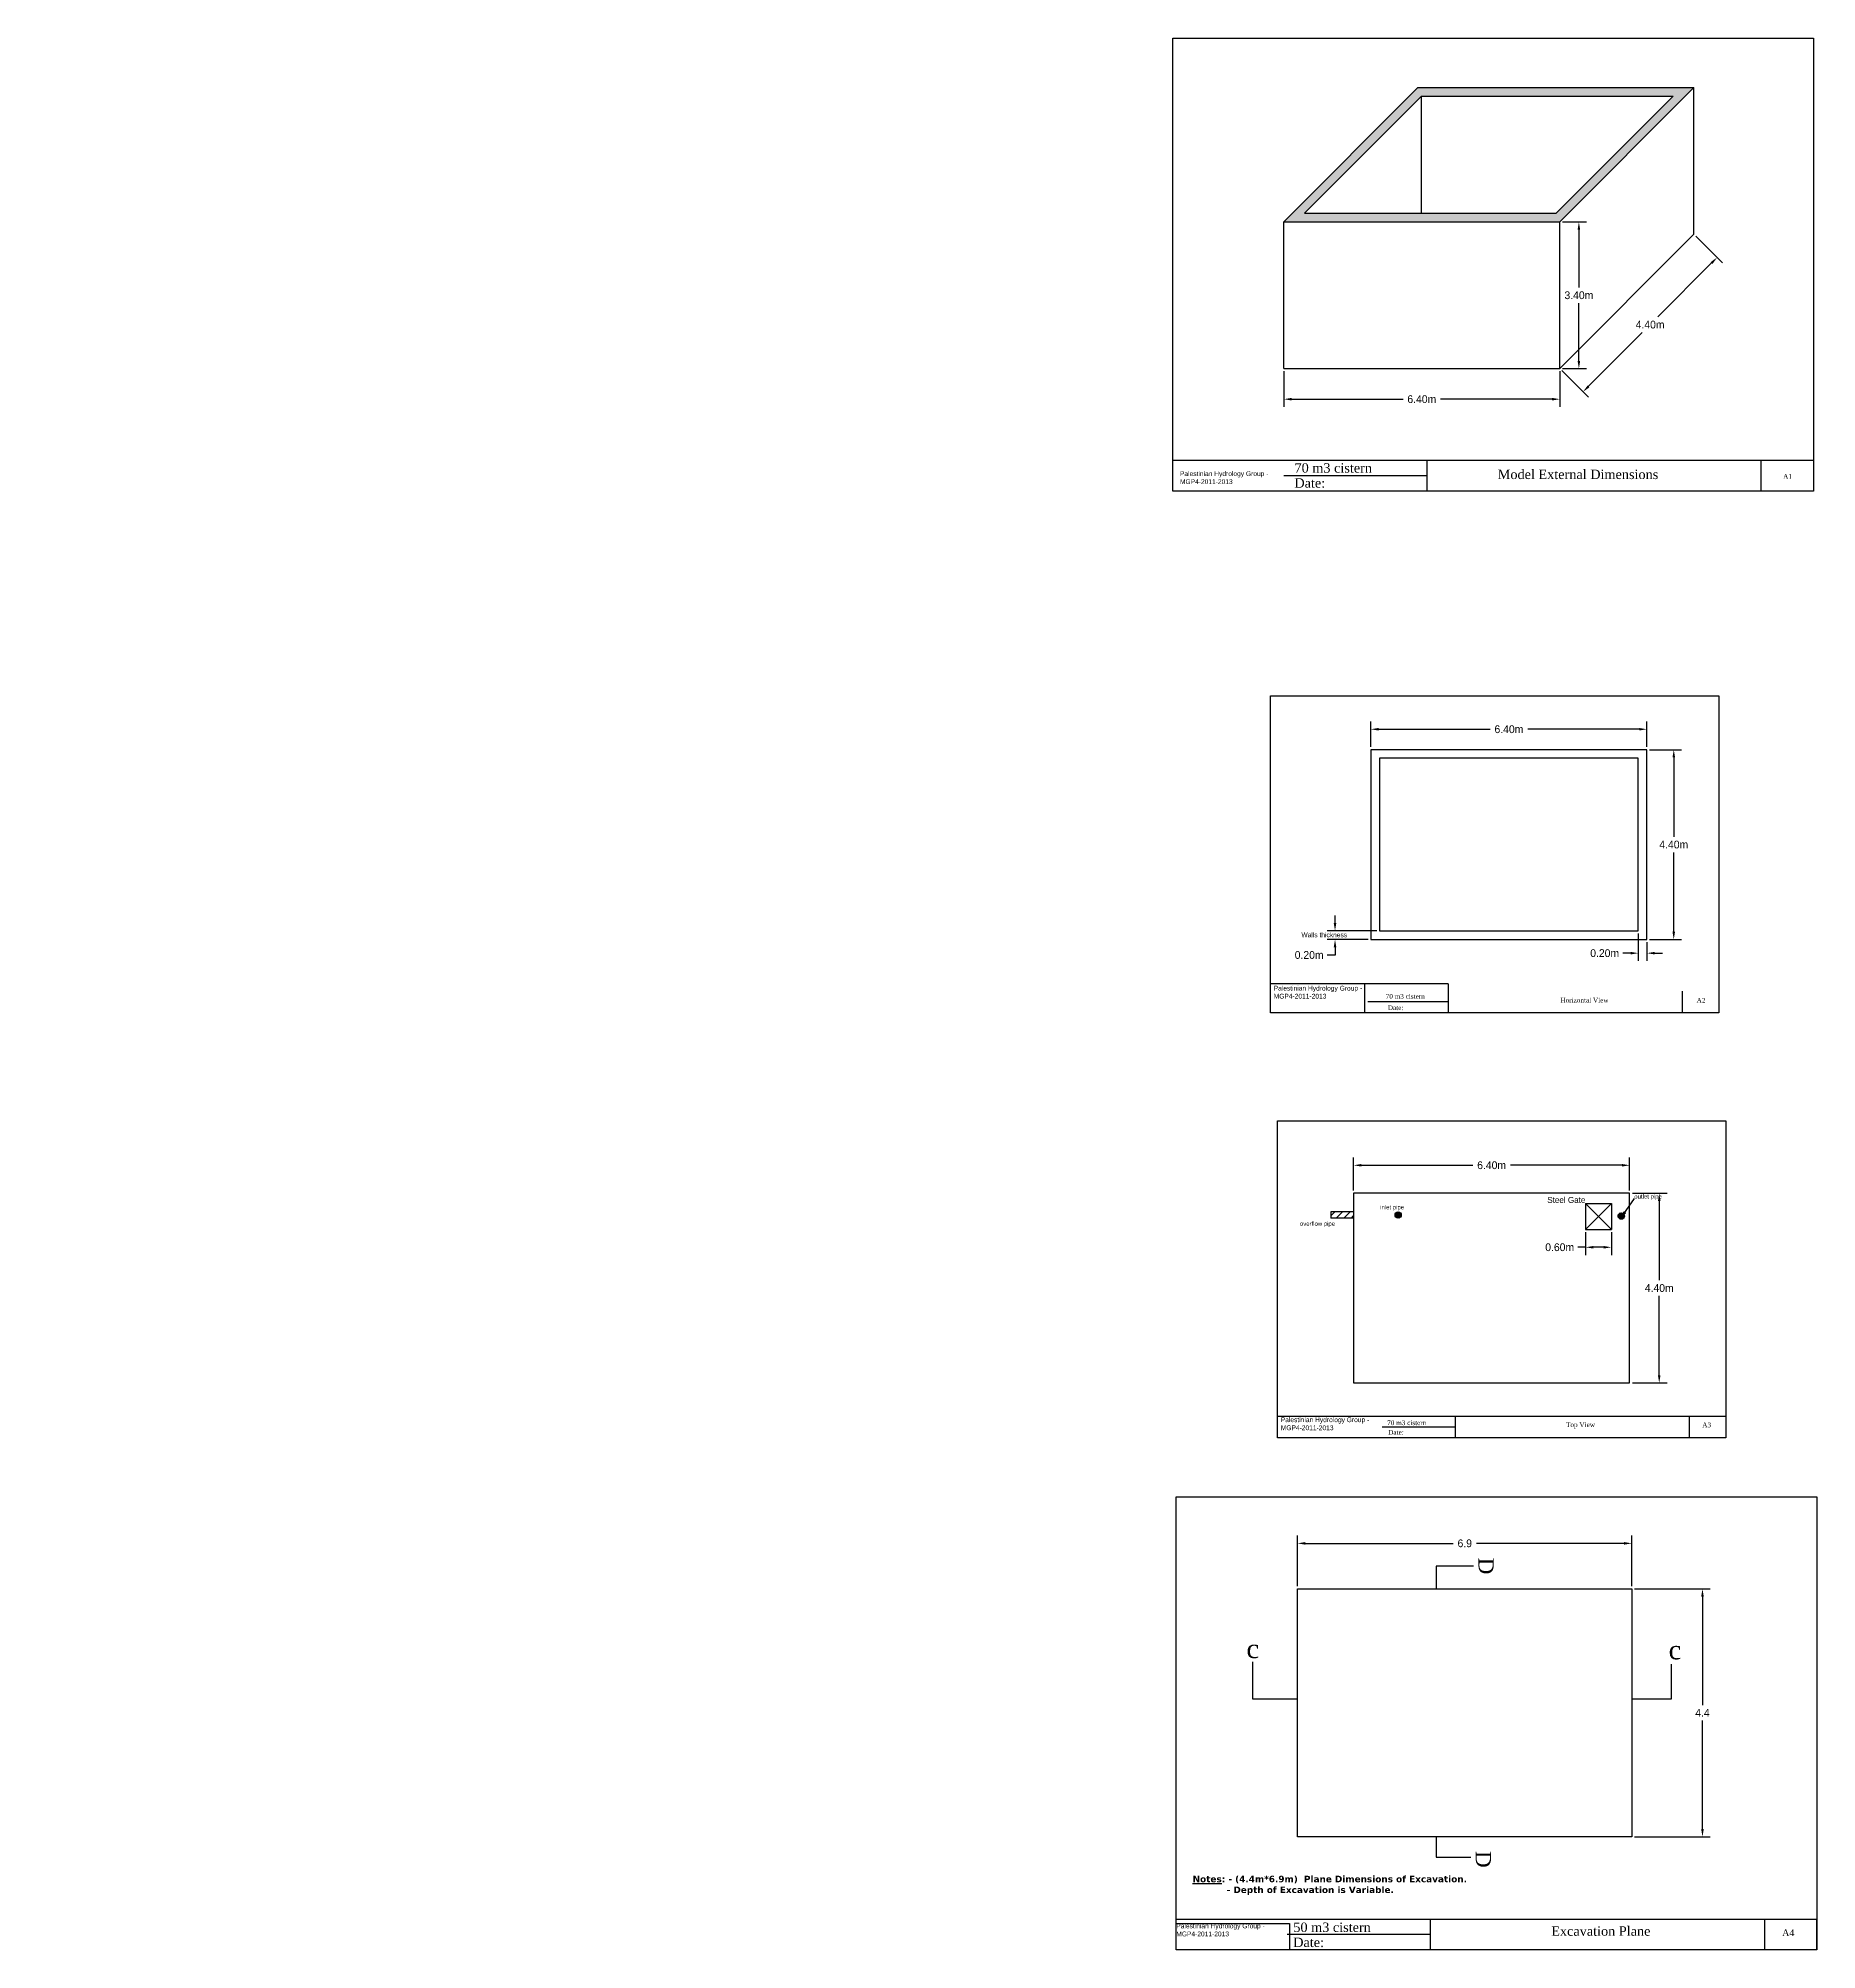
# Model space of a CAD drawing. Extents: x -15 to 29, y -106 to 37.
# Drawn here: x -15.17 to 26.06, y -7.35 to 36.97 of the extents above; entities that cross this region are included whole.
import ezdxf

# ---------------------------------------------------------------- set-up
doc = ezdxf.new("R2010")
doc.units = 0
doc.header["$LTSCALE"] = 0.03
doc.header["$MEASUREMENT"] = 0
doc.linetypes.add('DASHED', pattern=[0.75, 0.5, -0.25])
doc.layers.get('DEFPOINTS').update_dxf_attribs({"linetype": 'CONTINUOUS'})
for name, color, linetype in [('DIMINSTION', 1, 'CONTINUOUS'), ('INSIDE', 2, 'CONTINUOUS'), ('OUTSIDE', 3, 'CONTINUOUS'), ('STEEL', 4, 'CONTINUOUS')]:
    doc.layers.add(name, color=color, linetype=linetype)
doc.styles.add('arabic', font='times.ttf')
doc.dimstyles.get("Standard").update_dxf_attribs({"dimtxt": 0.18, "dimasz": 0.18, "dimexe": 0.18, "dimexo": 0.0625, "dimgap": 0.09, "dimtad": 0, "dimtih": 1, "dimtoh": 1, "dimzin": 0, "dimdsep": 46, "dimtxsty": 'Standard', "dimcen": 0.09, "dimadec": 0, "dimazin": 0, "dimtfac": 1, "dimtdec": 4, "dimtofl": 0, "dimtmove": 0, "dimatfit": 3, "dimfxl": 1, "dimtolj": 1, "dimtzin": 0, "dimarcsym": 0})

msp = doc.modelspace()

# ---------------------------------------------------------------- texts
at = {"layer": 'DIMINSTION', "color": 0}
for s, height, p in [('inlet pipe', 0.1, (15.941, 9.815)), ('Steel Gate', 0.14, (19.814, 9.964)), ('outlet pipe', 0.1, (21.832, 10.066)), ('overflow pipe', 0.1, (14.08, 9.434))]:
    msp.add_text(s, height=height, dxfattribs=at).set_placement(p)
at = {"layer": 'DIMINSTION', "color": 0, "linetype": 'Continuous', "attachment_point": 1}
for s, insert, char_height, width in [('Palestinian Hydrology Group - MGP4-2011-2013', (11.298, 26.927), 0.11134, 2.62238), ('Walls thickness ', (14.114, 16.235), 0.11134, 1.59396), ('Palestinian Hydrology Group - MGP4-2011-2013', (13.471, 14.999), 0.11134, 2.11447), ('Palestinian Hydrology Group - MGP4-2011-2013', (13.636, 4.994), 0.11134, 2.62238), ('\\pt1;{\\fVerdana|b1|i0|c0|p34;\\H0.75x;\\L\\C5;Notes\\l: - (4.4m*6.9m)  Plane Dimensions of Excavation.\\P           - Depth of Excavation is Variable.\\P\\H1.333x;\\P           }', (11.592, -5.633), 0.2, 8.79247), ('Palestinian Hydrology Group - MGP4-2011-2013', (11.213, -6.74), 0.11134, 2.62238)]:
    msp.add_mtext(s, dxfattribs=dict(at, insert=insert, char_height=char_height, width=width))
at = {"layer": 'DIMINSTION', "linetype": 'Continuous', "char_height": 0.18}
for insert, attachment_point in [((21.373, 17.168), 4), ((20.88, 16.647), 6), ((-15.174, -4.503), 4), ((-15.101, -4.47), 6)]:
    msp.add_mtext('\\A1;', dxfattribs=dict(at, insert=insert, attachment_point=attachment_point))
at = {"layer": 'INSIDE', "linetype": 'DASHED', "char_height": 0.18, "attachment_point": 6}
for insert in [(1.653, -2.006), (1.653, -2.548)]:
    msp.add_mtext('\\A1;', dxfattribs=dict(at, insert=insert))
at = {"layer": 'OUTSIDE', "color": 0, "linetype": 'Continuous', "style": 'arabic'}
for s, height, p in [('70 m3 cistern', 0.21849, (13.954, 26.895)), ('Date:', 0.2185, (13.95, 26.546)), ('Model External Dimensions ', 0.21849, (18.666, 26.746)), ('A1', 0.1092, (25.283, 26.753)), ('70 m3 cistern', 0.10924, (16.067, 14.7)), ('Horizontal View', 0.10924, (20.119, 14.611)), ('A2', 0.1092, (23.278, 14.607)), ('Date:', 0.1092, (16.117, 14.435)), ('70 m3 cistern', 0.10924, (16.102, 4.814)), ('Top View', 0.1092, (20.249, 4.769)), ('A3', 0.1092, (23.408, 4.765)), ('Date:', 0.1092, (16.126, 4.593)), ('c', 0.437, (12.839, -0.588)), ('c', 0.437, (22.627, -0.616)), ('Date:', 0.2185, (13.923, -7.285)), ('50 m3 cistern', 0.21849, (13.927, -6.936)), ('Excavation Plane', 0.21849, (19.906, -7.024)), ('A4', 0.1529, (25.26, -7.029))]:
    msp.add_text(s, height=height, dxfattribs=at).set_placement(p)
for p in [(18.219, 1.74), (18.156, -5.059)]:
    msp.add_text('D', height=0.354, rotation=270, dxfattribs=at).set_placement(p)

# ---------------------------------------------------------------- blocks, each defined once
blk = doc.blocks.new('*D2')
at = {"layer": 'DEFPOINTS', "color": 0, "transparency": 16777216}
for p in [(21.724, 10.838), (15.324, 10.191), (21.724, 10.191)]:
    blk.add_point(p, dxfattribs=at)
at = {"layer": 'DIMINSTION', "color": 0, "lineweight": -2, "transparency": 16777216}
for p, q in [((15.324, 10.254), (15.324, 11.018)), ((15.504, 10.838), (18.089, 10.838)), ((21.544, 10.838), (18.959, 10.838)), ((21.724, 10.254), (21.724, 11.018))]:
    blk.add_line(p, q, dxfattribs=at)
at = {"layer": 'DIMINSTION', "color": 0, "transparency": 16777216}
for points in [[(15.504, 10.868), (15.504, 10.808), (15.324, 10.838)], [(21.544, 10.868), (21.544, 10.808), (21.724, 10.838)]]:
    blk.add_solid(points, dxfattribs=at)
at = {"layer": 'DIMINSTION', "color": 0, "transparency": 16777216, "insert": (18.524, 10.838), "char_height": 0.18, "attachment_point": 5}
blk.add_mtext('\\A1;6.40m', dxfattribs=at)
blk = doc.blocks.new('*D3')
at = {"layer": 'DEFPOINTS', "color": 0, "transparency": 16777216}
for p in [(21.724, 10.191), (21.724, 5.791), (22.41, 5.791)]:
    blk.add_point(p, dxfattribs=at)
at = {"layer": 'DIMINSTION', "color": 0, "lineweight": -2, "transparency": 16777216}
for p, q in [((21.787, 10.191), (22.59, 10.191)), ((22.41, 10.011), (22.41, 8.171)), ((22.41, 5.971), (22.41, 7.811)), ((21.787, 5.791), (22.59, 5.791))]:
    blk.add_line(p, q, dxfattribs=at)
at = {"layer": 'DIMINSTION', "color": 0, "transparency": 16777216}
for points in [[(22.38, 10.011), (22.44, 10.011), (22.41, 10.191)], [(22.38, 5.971), (22.44, 5.971), (22.41, 5.791)]]:
    blk.add_solid(points, dxfattribs=at)
at = {"layer": 'DIMINSTION', "color": 0, "transparency": 16777216, "insert": (22.41, 7.991), "char_height": 0.18, "attachment_point": 5}
blk.add_mtext('\\A1;4.40m', dxfattribs=at)
blk = doc.blocks.new('*D11')
at = {"layer": 'DEFPOINTS', "color": 0, "linetype": 'Continuous', "transparency": 16777216}
for p in [(20.702, 9.351), (21.302, 9.351), (20.702, 8.937)]:
    blk.add_point(p, dxfattribs=at)
at = {"layer": 'DIMINSTION', "color": 0, "linetype": 'Continuous', "lineweight": -2, "transparency": 16777216}
for p, q in [((20.702, 8.937), (20.522, 8.937)), ((20.702, 9.288), (20.702, 8.757)), ((21.122, 8.937), (20.882, 8.937)), ((21.302, 9.288), (21.302, 8.757))]:
    blk.add_line(p, q, dxfattribs=at)
at = {"layer": 'DIMINSTION', "color": 0, "linetype": 'Continuous', "transparency": 16777216}
for points in [[(20.882, 8.967), (20.882, 8.907), (20.702, 8.937)], [(21.122, 8.967), (21.122, 8.907), (21.302, 8.937)]]:
    blk.add_solid(points, dxfattribs=at)
at = {"layer": 'DIMINSTION', "color": 0, "linetype": 'Continuous', "transparency": 16777216, "insert": (20.102, 8.937), "char_height": 0.18, "attachment_point": 5}
blk.add_mtext('\\A1;0.60m', dxfattribs=at)
blk = doc.blocks.new('*D19')
at = {"layer": 'DEFPOINTS', "color": 0, "linetype": 'Continuous', "transparency": 16777216}
for p in [(21.776, 1.02), (21.776, -4.73), (23.412, -4.73)]:
    blk.add_point(p, dxfattribs=at)
at = {"layer": 'OUTSIDE', "color": 0, "linetype": 'Continuous', "lineweight": -2, "transparency": 16777216}
for p, q in [((21.838, 1.02), (23.592, 1.02)), ((23.412, 0.84), (23.412, -1.675)), ((23.412, -4.55), (23.412, -2.035)), ((21.838, -4.73), (23.592, -4.73))]:
    blk.add_line(p, q, dxfattribs=at)
at = {"layer": 'OUTSIDE', "color": 0, "linetype": 'Continuous', "transparency": 16777216}
for points in [[(23.382, 0.84), (23.442, 0.84), (23.412, 1.02)], [(23.382, -4.55), (23.442, -4.55), (23.412, -4.73)]]:
    blk.add_solid(points, dxfattribs=at)
at = {"layer": 'OUTSIDE', "color": 0, "linetype": 'Continuous', "transparency": 16777216, "insert": (23.412, -1.855), "char_height": 0.18, "attachment_point": 5}
blk.add_mtext('\\A1;4.4', dxfattribs=at)
blk = doc.blocks.new('*D20')
at = {"layer": 'DEFPOINTS', "color": 0, "linetype": 'Continuous', "transparency": 16777216}
for p in [(14.026, 2.073), (14.026, 1.02), (21.776, 1.02)]:
    blk.add_point(p, dxfattribs=at)
at = {"layer": 'OUTSIDE', "color": 0, "linetype": 'Continuous', "lineweight": -2, "transparency": 16777216}
for p, q in [((14.026, 1.082), (14.026, 2.253)), ((21.776, 1.082), (21.776, 2.253)), ((14.206, 2.073), (17.631, 2.073)), ((21.596, 2.073), (18.171, 2.073))]:
    blk.add_line(p, q, dxfattribs=at)
at = {"layer": 'OUTSIDE', "color": 0, "linetype": 'Continuous', "transparency": 16777216}
for points in [[(14.206, 2.103), (14.206, 2.043), (14.026, 2.073)], [(21.596, 2.103), (21.596, 2.043), (21.776, 2.073)]]:
    blk.add_solid(points, dxfattribs=at)
at = {"layer": 'OUTSIDE', "color": 0, "linetype": 'Continuous', "transparency": 16777216, "insert": (17.901, 2.073), "char_height": 0.18, "attachment_point": 5}
blk.add_mtext('\\A1;6.9', dxfattribs=at)
blk = doc.blocks.new('*D23')
at = {"layer": 'DEFPOINTS', "color": 0, "linetype": 'Continuous', "transparency": 16777216}
for p in [(22.125, 20.946), (15.725, 20.472), (22.125, 20.472)]:
    blk.add_point(p, dxfattribs=at)
at = {"layer": 'DIMINSTION', "color": 0, "linetype": 'Continuous', "lineweight": -2, "transparency": 16777216}
for p, q in [((15.725, 20.535), (15.725, 21.126)), ((15.905, 20.946), (18.49, 20.946)), ((21.945, 20.946), (19.36, 20.946)), ((22.125, 20.535), (22.125, 21.126))]:
    blk.add_line(p, q, dxfattribs=at)
at = {"layer": 'DIMINSTION', "color": 0, "linetype": 'Continuous', "transparency": 16777216}
for points in [[(15.905, 20.976), (15.905, 20.916), (15.725, 20.946)], [(21.945, 20.976), (21.945, 20.916), (22.125, 20.946)]]:
    blk.add_solid(points, dxfattribs=at)
at = {"layer": 'DIMINSTION', "color": 0, "linetype": 'Continuous', "transparency": 16777216, "insert": (18.925, 20.946), "char_height": 0.18, "attachment_point": 5}
blk.add_mtext('\\A1;6.40m', dxfattribs=at)
blk = doc.blocks.new('*D24')
at = {"layer": 'DEFPOINTS', "color": 0, "linetype": 'Continuous', "transparency": 16777216}
for p in [(22.125, 20.472), (22.125, 16.072), (22.747, 16.072)]:
    blk.add_point(p, dxfattribs=at)
at = {"layer": 'DIMINSTION', "color": 0, "linetype": 'Continuous', "lineweight": -2, "transparency": 16777216}
for p, q in [((22.187, 20.472), (22.927, 20.472)), ((22.747, 20.292), (22.747, 18.452)), ((22.747, 16.252), (22.747, 18.092)), ((22.187, 16.072), (22.927, 16.072))]:
    blk.add_line(p, q, dxfattribs=at)
at = {"layer": 'DIMINSTION', "color": 0, "linetype": 'Continuous', "transparency": 16777216}
for points in [[(22.717, 20.292), (22.777, 20.292), (22.747, 20.472)], [(22.717, 16.252), (22.777, 16.252), (22.747, 16.072)]]:
    blk.add_solid(points, dxfattribs=at)
at = {"layer": 'DIMINSTION', "color": 0, "linetype": 'Continuous', "transparency": 16777216, "insert": (22.747, 18.272), "char_height": 0.18, "attachment_point": 5}
blk.add_mtext('\\A1;4.40m', dxfattribs=at)
blk = doc.blocks.new('*D25')
at = {"layer": 'DEFPOINTS', "color": 0, "linetype": 'Continuous', "transparency": 16777216}
for p in [(14.893, 16.072), (15.725, 16.072), (15.925, 16.272)]:
    blk.add_point(p, dxfattribs=at)
at = {"layer": 'DIMINSTION', "color": 0, "linetype": 'Continuous', "lineweight": -2, "transparency": 16777216}
for p, q in [((14.893, 16.452), (14.893, 16.632)), ((15.862, 16.272), (14.713, 16.272)), ((15.662, 16.072), (14.713, 16.072)), ((14.893, 15.712), (14.713, 15.712)), ((14.893, 15.892), (14.893, 15.712))]:
    blk.add_line(p, q, dxfattribs=at)
at = {"layer": 'DIMINSTION', "color": 0, "linetype": 'Continuous', "transparency": 16777216}
for points in [[(14.863, 16.452), (14.923, 16.452), (14.893, 16.272)], [(14.863, 15.892), (14.923, 15.892), (14.893, 16.072)]]:
    blk.add_solid(points, dxfattribs=at)
at = {"layer": 'DIMINSTION', "color": 0, "linetype": 'Continuous', "transparency": 16777216, "insert": (14.293, 15.712), "char_height": 0.18, "attachment_point": 5}
blk.add_mtext('\\A1;0.20m', dxfattribs=at)
blk = doc.blocks.new('*D32')
at = {"layer": 'DEFPOINTS', "color": 0, "linetype": 'Continuous', "transparency": 16777216}
for p in [(21.925, 16.272), (22.125, 16.072), (21.925, 15.755)]:
    blk.add_point(p, dxfattribs=at)
at = {"layer": 'DIMINSTION', "color": 0, "linetype": 'Continuous', "lineweight": -2, "transparency": 16777216}
for p, q in [((21.925, 16.21), (21.925, 15.575)), ((22.125, 16.01), (22.125, 15.575)), ((21.745, 15.755), (21.565, 15.755)), ((22.305, 15.755), (22.485, 15.755))]:
    blk.add_line(p, q, dxfattribs=at)
at = {"layer": 'DIMINSTION', "color": 0, "linetype": 'Continuous', "transparency": 16777216}
for points in [[(21.745, 15.785), (21.745, 15.725), (21.925, 15.755)], [(22.305, 15.785), (22.305, 15.725), (22.125, 15.755)]]:
    blk.add_solid(points, dxfattribs=at)
at = {"layer": 'DIMINSTION', "color": 0, "linetype": 'Continuous', "transparency": 16777216, "insert": (21.145, 15.755), "char_height": 0.18, "attachment_point": 5}
blk.add_mtext('\\A1;0.20m', dxfattribs=at)
blk = doc.blocks.new('*D0')
at = {"layer": 'DEFPOINTS', "color": 0, "transparency": 16777216}
for p in [(13.705, 29.306), (20.105, 29.306), (13.705, 28.597)]:
    blk.add_point(p, dxfattribs=at)
at = {"layer": 'DIMINSTION', "color": 0, "lineweight": -2, "transparency": 16777216}
for p, q in [((13.705, 29.244), (13.705, 28.417)), ((20.105, 29.244), (20.105, 28.417)), ((13.885, 28.597), (16.47, 28.597)), ((19.925, 28.597), (17.34, 28.597))]:
    blk.add_line(p, q, dxfattribs=at)
at = {"layer": 'DIMINSTION', "color": 0, "transparency": 16777216}
for points in [[(13.885, 28.627), (13.885, 28.567), (13.705, 28.597)], [(19.925, 28.627), (19.925, 28.567), (20.105, 28.597)]]:
    blk.add_solid(points, dxfattribs=at)
at = {"layer": 'DIMINSTION', "color": 0, "transparency": 16777216, "insert": (16.905, 28.597), "char_height": 0.18, "attachment_point": 5}
blk.add_mtext('\\A1;6.40m', dxfattribs=at)
blk = doc.blocks.new('*D1')
at = {"layer": 'DEFPOINTS', "color": 0, "transparency": 16777216}
for p in [(23.213, 32.421), (20.105, 29.306), (20.644, 28.768)]:
    blk.add_point(p, dxfattribs=at)
at = {"layer": 'DIMINSTION', "color": 0, "lineweight": -2, "transparency": 16777216}
for p, q in [((23.257, 32.377), (23.88, 31.755)), ((23.625, 31.755), (22.378, 30.505)), ((20.771, 28.896), (22.018, 30.145)), ((20.149, 29.262), (20.771, 28.641))]:
    blk.add_line(p, q, dxfattribs=at)
at = {"layer": 'DIMINSTION', "color": 0, "transparency": 16777216}
for points in [[(23.604, 31.776), (23.646, 31.734), (23.752, 31.883)], [(20.75, 28.917), (20.792, 28.874), (20.644, 28.768)]]:
    blk.add_solid(points, dxfattribs=at)
at = {"layer": 'DIMINSTION', "color": 0, "transparency": 16777216, "insert": (22.198, 30.325), "char_height": 0.18, "attachment_point": 5}
blk.add_mtext('\\A1;4.40m', dxfattribs=at)
blk = doc.blocks.new('*D10')
at = {"layer": 'DEFPOINTS', "color": 0, "linetype": 'Continuous', "transparency": 16777216}
for p in [(20.105, 32.706), (20.105, 29.306), (20.547, 29.306)]:
    blk.add_point(p, dxfattribs=at)
at = {"layer": 'DIMINSTION', "color": 0, "linetype": 'Continuous', "lineweight": -2, "transparency": 16777216}
for p, q in [((20.167, 32.706), (20.727, 32.706)), ((20.547, 32.526), (20.547, 31.186)), ((20.547, 29.486), (20.547, 30.826)), ((20.167, 29.306), (20.727, 29.306))]:
    blk.add_line(p, q, dxfattribs=at)
at = {"layer": 'DIMINSTION', "color": 0, "linetype": 'Continuous', "transparency": 16777216}
for points in [[(20.517, 32.526), (20.577, 32.526), (20.547, 32.706)], [(20.517, 29.486), (20.577, 29.486), (20.547, 29.306)]]:
    blk.add_solid(points, dxfattribs=at)
at = {"layer": 'DIMINSTION', "color": 0, "linetype": 'Continuous', "transparency": 16777216, "insert": (20.547, 31.006), "char_height": 0.18, "attachment_point": 5}
blk.add_mtext('\\A1;3.40m', dxfattribs=at)

# ---------------------------------------------------------------- dimensions: what is measured, and where the dimension line sits
at = {"layer": 'DIMINSTION', "color": 0, "linetype": 'Continuous'}
for base, p1, p2, picture, middle in [((20.547, 29.306), (20.105, 32.706), (20.105, 29.306), '*D10', (20.547, 31.006)), ((22.747, 16.072), (22.125, 20.472), (22.125, 16.072), '*D24', (22.747, 18.272)), ((14.893, 16.072), (15.925, 16.272), (15.725, 16.072), '*D25', (14.293, 15.712))]:
    dim = msp.add_linear_dim(base=base, p1=p1, p2=p2, angle=90, dimstyle='Standard', override={"dimpost": 'm'}, dxfattribs=at)
    dim.commit()
    dim.dimension.update_dxf_attribs({"geometry": picture, "text_midpoint": middle})
at = {"layer": 'DIMINSTION', "color": 0}
dim = msp.add_aligned_dim(p1=(23.213, 32.421), p2=(20.105, 29.306), distance=0.762, dimstyle='Standard', override={"dimpost": 'm'}, dxfattribs=at)
dim.commit()
dim.dimension.update_dxf_attribs({"geometry": '*D1', "text_midpoint": (22.198, 30.325)})
for base, p1, p2, picture, middle in [((13.705, 28.597), (20.105, 29.306), (13.705, 29.306), '*D0', (16.905, 28.597)), ((21.724, 10.838), (15.324, 10.191), (21.724, 10.191), '*D2', (18.524, 10.838))]:
    dim = msp.add_linear_dim(base=base, p1=p1, p2=p2, dimstyle='Standard', override={"dimpost": 'm'}, dxfattribs=at)
    dim.commit()
    dim.dimension.update_dxf_attribs({"geometry": picture, "text_midpoint": middle})
at = {"layer": 'DIMINSTION', "color": 0, "linetype": 'Continuous'}
for base, p1, p2, picture, middle in [((22.125, 20.946), (15.725, 20.472), (22.125, 20.472), '*D23', (18.925, 20.946)), ((21.925, 15.755), (22.125, 16.072), (21.925, 16.272), '*D32', (21.145, 15.755)), ((20.702, 8.937), (21.302, 9.351), (20.702, 9.351), '*D11', (20.102, 8.937))]:
    dim = msp.add_linear_dim(base=base, p1=p1, p2=p2, dimstyle='Standard', override={"dimpost": 'm'}, dxfattribs=at)
    dim.commit()
    dim.dimension.update_dxf_attribs({"geometry": picture, "text_midpoint": middle})
at = {"layer": 'DIMINSTION', "color": 0}
dim = msp.add_linear_dim(base=(22.41, 5.791), p1=(21.724, 10.191), p2=(21.724, 5.791), angle=90, dimstyle='Standard', override={"dimpost": 'm'}, dxfattribs=at)
dim.commit()
dim.dimension.update_dxf_attribs({"geometry": '*D3', "text_midpoint": (22.41, 7.991)})
at = {"layer": 'OUTSIDE', "color": 0, "linetype": 'Continuous'}
dim = msp.add_linear_dim(base=(14.026, 2.073), p1=(21.776, 1.02), p2=(14.026, 1.02), text='6.9', dimstyle='Standard', override={"dimpost": 'm'}, dxfattribs=at)
dim.commit()
dim.dimension.update_dxf_attribs({"geometry": '*D20', "text_midpoint": (17.901, 2.073)})
dim = msp.add_linear_dim(base=(23.412, -4.73), p1=(21.776, 1.02), p2=(21.776, -4.73), angle=90, text='4.4', dimstyle='Standard', override={"dimpost": 'm'}, dxfattribs=at)
dim.commit()
dim.dimension.update_dxf_attribs({"geometry": '*D19', "text_midpoint": (23.412, -1.855)})

# ---------------------------------------------------------------- hatches: boundary and pattern name
at = {"layer": 'DIMINSTION', "linetype": 'Continuous'}
h = msp.add_hatch(dxfattribs=at)
h.set_pattern_fill('AR-CONC', color=0, scale=0.05, style=0)
h.set_pattern_definition([(50, (0, 0), (0.35863, -0.031376), [0.0375, -0.4125]), (355, (0, 0), (-0.0693757, 0.376096), [0.03, -0.33]), (100.4514, (0.0299, -0.0026), (0.2892547, 0.3447198), [0.03187, -0.350571]), (46.1842, (0, 0.1), (0.5336205, -0.0827595), [0.05625, -0.61875]), (96.6356, (0.04447, 0.0931), (0.4673314, 0.487059), [0.047805, -0.5258565]), (351.1842, (0, 0.1), (0.467331, 0.487059), [0.045, -0.495]), (21, (0.05, 0.075), (0.2984535, -0.2013094), [0.0375, -0.4125]), (326, (0.05, 0.075), (0.1216577, 0.362575), [0.03, -0.33]), (71.4514, (0.07487, 0.05822), (0.4201113, 0.1612652), [0.03187, -0.350571]), (37.5, (0, 0), (0.00607993, 0.16644693), [0, -0.326, 0, -0.335, 0, -0.33125]), (7.5, (0, 0), (0.1315348, 0.19720586), [0, -0.191, 0, -0.3185, 0, -0.12625]), (327.5, (-0.1115, 0), (0.2669112, -0.01127744), [0, -0.125, 0, -0.39, 0, -0.5175]), (317.5, (-0.1615, 0), (0.2915931, 0.0500525), [0, -0.1625, 0, -0.259, 0, -0.3675])])
h.paths.add_polyline_path([(23.213, 35.821), (16.813, 35.821), (13.705, 32.706), (20.105, 32.706)])
h.paths.add_polyline_path([(14.187, 32.906), (16.896, 35.621), (22.731, 35.621), (20.022, 32.906)], flags=16)
h = msp.add_hatch(dxfattribs=at)
h.set_pattern_fill('ANSI31', color=0, style=0)
h.set_pattern_definition([(45, (-2.68068, 5.4477), (-0.08838835, 0.08838835), [])])
h.paths.add_polyline_path([(15.324, 9.615), (15.324, 9.759), (14.795, 9.759), (14.795, 9.615)])
h = msp.add_hatch(dxfattribs=at)
h.set_pattern_fill('ANSI31', color=0, scale=0.105, style=0)
h.set_pattern_definition([(45, (43.91589, -3.067798), (-0.0092807765, 0.0092807765), [])])
h.paths.add_polyline_path([(16.43, 9.683, 1), (16.284, 9.683, 1)])
h = msp.add_hatch(dxfattribs=at)
h.set_pattern_fill('ANSI31', color=0, scale=0.105, style=0)
h.set_pattern_definition([(45, (43.387155, -2.881241), (-0.0092807765, 0.0092807765), [])])
h.paths.add_polyline_path([(21.605, 9.661, 1), (21.456, 9.661, 1)])

# ---------------------------------------------------------------- linework, layer by layer
at = {"layer": 'DIMINSTION', "color": 0, "linetype": 'Continuous'}
for p, q in [((17.515, 15.043), (13.396, 15.043)), ((17.515, 15.043), (15.574, 15.043)), ((15.574, 15.043), (15.574, 14.374)), ((14.795, 9.759), (14.795, 9.615)), ((15.324, 9.759), (14.795, 9.759)), ((20.702, 9.951), (21.302, 9.351)), ((21.302, 9.951), (20.702, 9.351)), ((21.832, 10.066), (21.585, 9.711)), ((21.585, 9.711), (21.589, 9.756)), ((21.589, 9.756), (21.628, 9.727)), ((15.324, 9.615), (14.795, 9.615)), ((21.628, 9.727), (21.585, 9.711)), ((26.063, -6.648), (11.213, -6.648)), ((11.213, -7.348), (11.213, -6.74)), ((11.213, -6.74), (13.835, -6.74)), ((13.835, -6.74), (13.835, -7.348)), ((13.835, -7.348), (11.213, -7.348))]:
    msp.add_line(p, q, dxfattribs=at)
at = {"layer": 'DIMINSTION', "linetype": 'Continuous'}
msp.add_line((26.063, -7.348), (26.063, -6.648), dxfattribs=at)
msp.add_line((26.063, -7.348), (26.063, -6.648), dxfattribs=at)
msp.add_line((26.063, -7.348), (26.063, -6.648), dxfattribs=at)
at = {"layer": 'DIMINSTION', "color": 0, "linetype": 'Continuous'}
msp.add_lwpolyline([(21.776, -4.73), (14.026, -4.73), (14.026, 1.02), (21.776, 1.02), (21.776, -4.73)], dxfattribs=at)
for centre, radius in [((16.357, 9.683), 0.0729), ((21.53, 9.661), 0.0745)]:
    msp.add_circle(centre, radius, dxfattribs=at)
at = {"layer": 'INSIDE', "color": 0}
for p, q in [((20.702, 9.951), (21.302, 9.951)), ((20.702, 9.951), (20.702, 9.351)), ((21.302, 9.951), (21.302, 9.351)), ((20.702, 9.351), (21.302, 9.351))]:
    msp.add_line(p, q, dxfattribs=at)
at = {"layer": 'OUTSIDE', "color": 0}
for p, q in [((16.896, 32.906), (16.896, 35.621)), ((13.705, 29.306), (13.705, 32.706)), ((22.125, 20.472), (15.725, 20.472)), ((16.569, 20.472), (15.725, 20.472)), ((15.725, 20.472), (15.725, 19.631)), ((15.725, 20.472), (15.725, 16.072)), ((22.125, 16.072), (22.125, 20.472)), ((21.925, 20.272), (15.925, 20.272)), ((15.925, 20.272), (15.925, 16.272)), ((21.925, 16.272), (21.925, 20.272)), ((15.725, 16.072), (22.125, 16.072)), ((15.925, 16.272), (21.925, 16.272))]:
    msp.add_line(p, q, dxfattribs=at)
for points in [[(13.705, 32.706), (16.813, 35.821)], [(14.187, 32.906), (16.896, 35.621)], [(16.813, 35.821), (23.213, 35.821)], [(16.896, 35.621), (22.731, 35.621)], [(20.022, 32.906), (22.731, 35.621)], [(20.105, 32.706), (23.213, 35.821)], [(23.213, 32.421), (23.213, 35.821)], [(14.187, 32.906), (20.022, 32.906)], [(13.705, 29.306), (20.105, 29.306), (20.105, 32.706)], [(13.705, 32.706), (20.105, 32.706)], [(20.105, 29.306), (23.213, 32.421)], [(15.324, 5.791), (21.724, 5.791), (21.724, 10.191), (15.324, 10.191), (15.324, 5.791)]]:
    msp.add_lwpolyline(points, dxfattribs=at)
at = {"layer": 'STEEL', "color": 0, "linetype": 'Continuous'}
for p, q in [((11.135, 36.965), (25.985, 36.965)), ((11.135, 26.465), (11.135, 36.965)), ((25.985, 36.965), (25.985, 26.465)), ((25.985, 27.176), (11.135, 27.176)), ((17.019, 27.176), (17.019, 26.465)), ((24.769, 27.176), (24.769, 26.465)), ((17.019, 26.821), (13.704, 26.821)), ((25.985, 26.465), (11.135, 26.465)), ((13.396, 21.724), (23.791, 21.724)), ((13.396, 14.374), (13.396, 21.724)), ((23.791, 21.724), (23.791, 14.374)), ((17.515, 15.043), (17.515, 14.374)), ((22.941, 14.872), (22.941, 14.374)), ((23.791, 14.374), (13.396, 14.374)), ((17.515, 14.623), (15.657, 14.623)), ((13.562, 11.87), (23.957, 11.87)), ((13.562, 4.52), (13.562, 11.87)), ((23.957, 11.87), (23.957, 4.52)), ((23.957, 5.017), (13.562, 5.017)), ((17.681, 5.017), (17.681, 4.52)), ((23.106, 5.017), (23.106, 4.52)), ((23.957, 4.52), (13.562, 4.52)), ((17.681, 4.769), (15.984, 4.769)), ((11.213, 3.152), (26.063, 3.152)), ((11.213, -7.348), (11.213, 3.152)), ((26.063, 3.152), (26.063, -7.348)), ((17.097, -6.638), (17.097, -7.348)), ((24.847, -6.638), (24.847, -7.348)), ((17.097, -6.993), (13.781, -6.993)), ((26.063, -7.348), (11.213, -7.348))]:
    msp.add_line(p, q, dxfattribs=at)
for points in [[(18.1, 1.544), (17.238, 1.544), (17.238, 1.02)], [(12.981, -0.671), (12.981, -1.533), (14.026, -1.533)], [(21.776, -1.533), (22.694, -1.533), (22.694, -0.726)], [(17.238, -4.73), (17.238, -5.204), (18.045, -5.204)]]:
    msp.add_lwpolyline(points, dxfattribs=at)

msp.set_redraw_order([(e.dxf.handle, doc.entitydb.next_handle()) for e in msp.query("TEXT MTEXT ATTDEF DIMENSION ARC_DIMENSION")])  # texts and dimensions are drawn at this point

doc.saveas('drawing.dxf')
